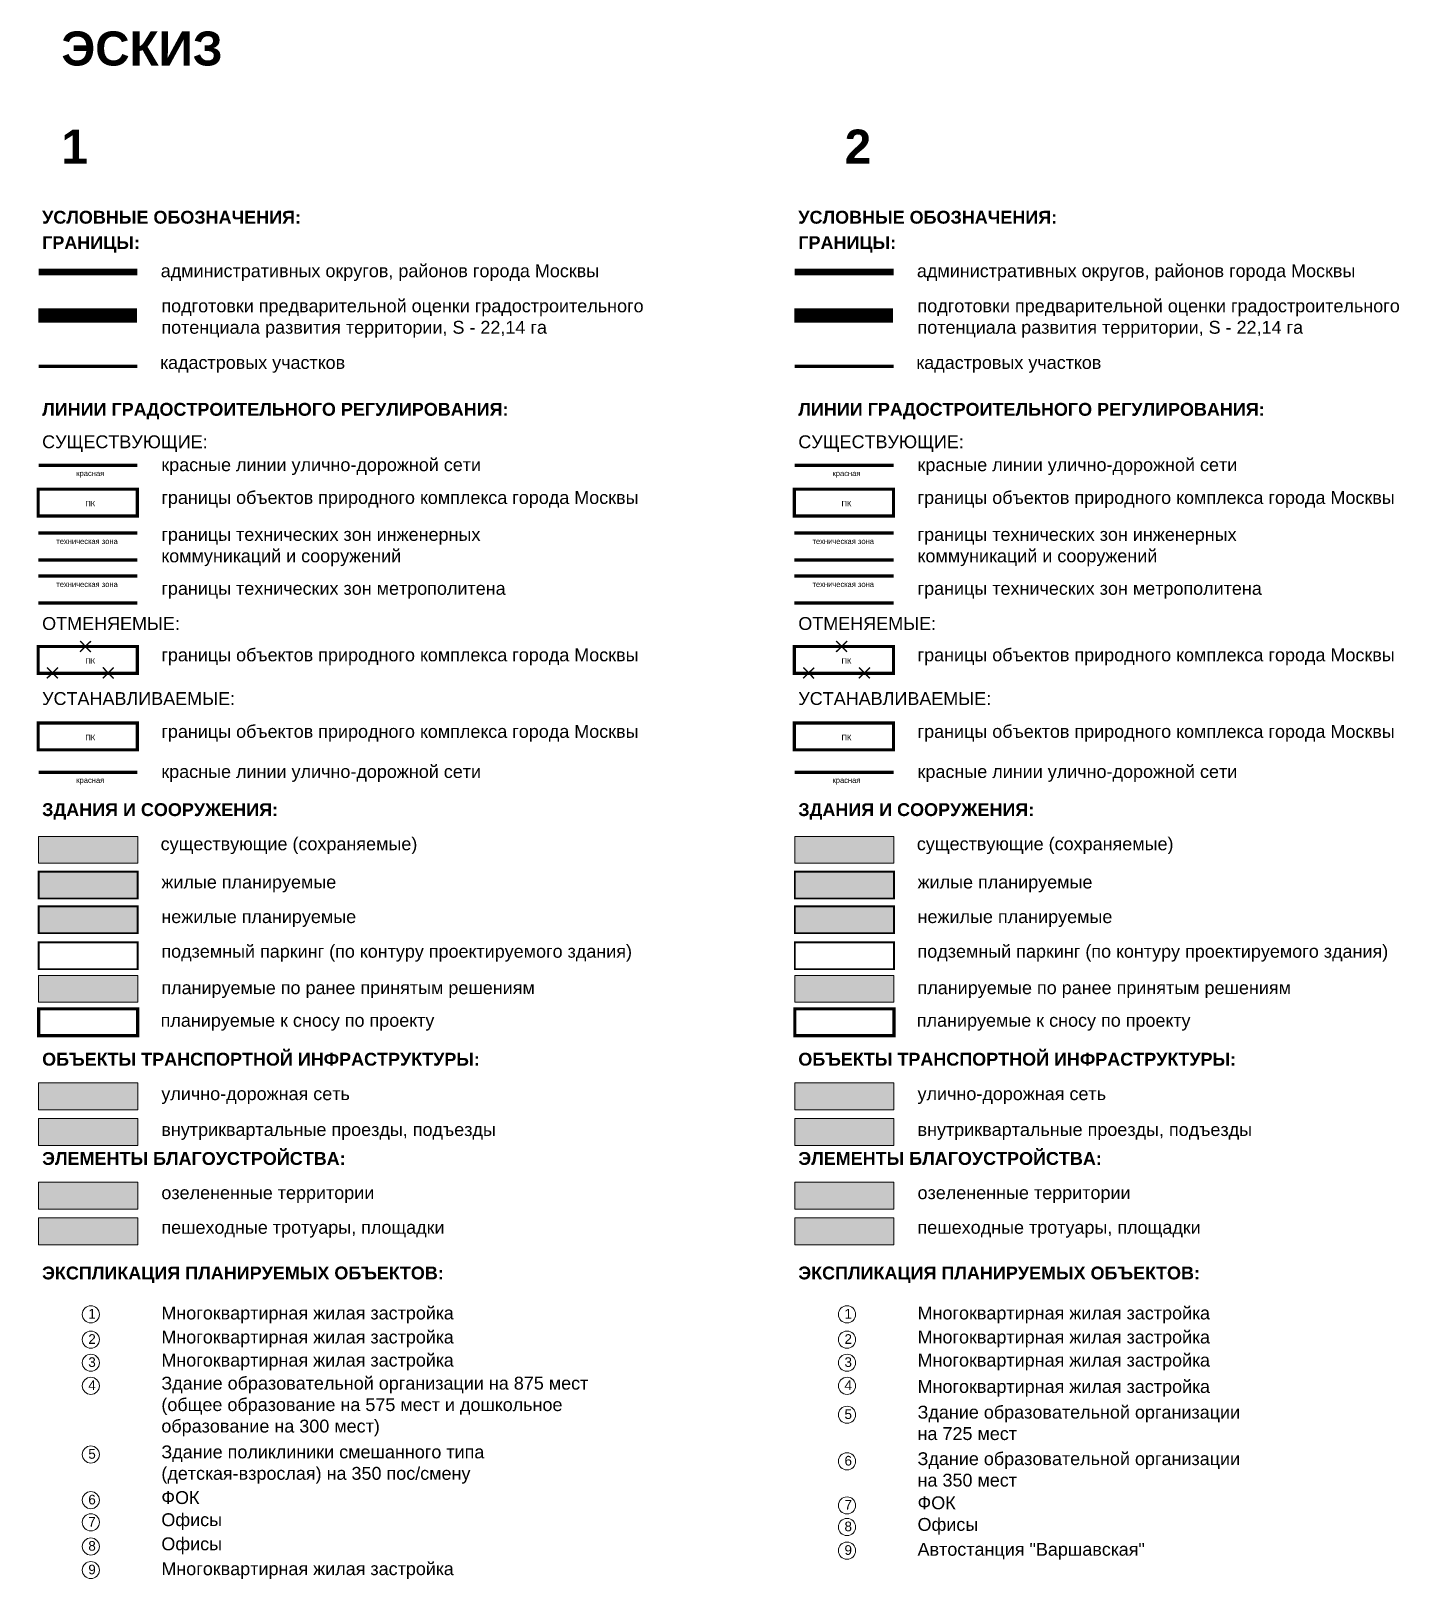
# Model space of a CAD drawing. Extents: x -129681 to -126463, y -103370 to -101447.
# Drawn here: x -126888.6 to -126463.4, y -101928 to -101446.7 of the extents above; entities that cross this region are included whole.
import ezdxf

# ---------------------------------------------------------------- set-up
doc = ezdxf.new("R2010")
doc.units = 0
doc.header["$MEASUREMENT"] = 0
for name, pattern in [('ACAD_ISO02W100', [15, 12, -3]), ('DASHED', [6, 4, -2]), ('JIS_02_1.0', [2, 1, -1]), ('L00s01s', [3, 3, 0]), ('L00s04s', [8, 6, -2])]:
    doc.linetypes.add(name, pattern=pattern)
for name, color, linetype, lineweight in [('18F', 1, 'L00s18b', 0), ('1B', 1, 'L00s01s', 0), ('29B', 1, 'L00s04s', 0), ('_Нумерация_объект', 7, 'Continuous', 30), ('В_ЗАСТР_снос_Л', 2, 'DASHED', 50), ('Гр подготовки', 192, 'JIS_02_1.0', 50), ('ЗАСТР_Пр_нежилая_Л', 7, 'Continuous', 30), ('ЗАСТР_Принятые решен_Л', 7, 'Continuous', 30), ('ЗАСТР_Сущ_Л', 7, 'Continuous', 30), ('ТЕКСТ_условные', 7, 'Continuous', 13), ('ТРАНС_Сущ_проезды_Л', 7, 'Continuous', 15), ('ТРАНС_Сущ_УДС_Л', 7, 'Continuous', 15)]:
    doc.layers.add(name, color=color, linetype=linetype, lineweight=lineweight)
for name, color, linetype, lineweight, true_color in [('БЛ_Пр_зелень_Ш', 64, 'Continuous', 9, 0x839c21), ('БЛ_Пр_тротуар_Ш', 51, 'Continuous', 9, 0xfdf0aa), ('ЗАСТР_Пр_жилая_Ш', 24, 'Continuous', 9, 0x922e07), ('ЗАСТР_Пр_нежилая_Ш', 30, 'Continuous', 9, 0xfb8218), ('ЗАСТР_Принятые решен_Ш', 21, 'Continuous', 9, 0xfda85e), ('ЗАСТР_Сущ_Ш', 253, 'Continuous', 9, 0xaaa096), ('ТРАНС_Сущ_проезды_Ш', 254, 'Continuous', 9, 0xe3e3e3), ('ТРАНС_Сущ_УДС_Ш', 9, 'Continuous', 9, 0xc9c9c9)]:
    doc.layers.add(name, color=color, linetype=linetype, lineweight=lineweight, true_color=true_color)
doc.layers.add('ЗАСТР_Пр_паркинг_Л', color=220, linetype='ACAD_ISO02W100')
doc.layers.add('крестики', color=7, linetype='Continuous')
doc.styles.add('PLANSHET', font='arial.ttf', dxfattribs={"height": 4})
doc.styles.get("Standard").update_dxf_attribs({"font": 'arial.ttf'})
doc.styles.add('УСЛОВКИ', font='calibri.ttf', dxfattribs={"height": 10})
doc.linetypes.add('L00s18b', pattern='A,10,[165,RED_LNS.shx,S=2,R=0,X=0,Y=-2.5],10', length=20)

msp = doc.modelspace()

# ---------------------------------------------------------------- texts
at = {"char_height": 4, "attachment_point": 1}
for s, width, insert in [('{\\fArial|b1|i0|c204|p34;УСЛОВНЫЕ ОБОЗНАЧЕНИЯ:}', 171.0764, (-126885.15, -101502.61)), ('{\\fArial|b1|i0|c204|p34;УСЛОВНЫЕ ОБОЗНАЧЕНИЯ:}', 171.0764, (-126650.09, -101502.61)), ('{\\fArial|b1|i0|c204|p34;ГРАНИЦЫ:}', 171.0764, (-126885.15, -101510.5)), ('{\\fArial|b1|i0|c204|p34;ГРАНИЦЫ:}', 171.0764, (-126650.09, -101510.5)), ('подготовки предварительной оценки градостроительного потенциала развития территории, S - 22,14 га', 171.0764, (-126848.09, -101530.16)), ('подготовки предварительной оценки градостроительного потенциала развития территории, S - 22,14 га', 171.0764, (-126613.03, -101530.16)), ('{\\fArial|b1|i0|c204|p34;ЛИНИИ ГРАДОСТРОИТЕЛЬНОГО РЕГУЛИРОВАНИЯ:}', 171.0764, (-126885.15, -101562.33)), ('{\\fArial|b1|i0|c204|p34;ЛИНИИ ГРАДОСТРОИТЕЛЬНОГО РЕГУЛИРОВАНИЯ:}', 171.0764, (-126650.09, -101562.33)), ('СУЩЕСТВУЮЩИЕ:', 171.0764, (-126885.15, -101572.42)), ('СУЩЕСТВУЮЩИЕ:', 171.0764, (-126650.09, -101572.42)), ('красные линии улично-дорожной сети', 171.0764, (-126848.09, -101579.55)), ('красные линии улично-дорожной сети', 171.0764, (-126613.03, -101579.55)), ('границы объектов природного комплекса города Москвы', 171.0764, (-126848.09, -101589.75)), ('границы объектов природного комплекса города Москвы', 171.0764, (-126613.03, -101589.75)), ('границы технических зон инженерных коммуникаций и сооружений', 133.5426, (-126848.09, -101601.22)), ('границы технических зон инженерных коммуникаций и сооружений', 133.5426, (-126613.03, -101601.22)), ('границы технических зон метрополитена', 133.5426, (-126848.09, -101618)), ('границы технических зон метрополитена', 133.5426, (-126613.03, -101618)), ('ОТМЕНЯЕМЫЕ:', 171.0764, (-126885.15, -101628.92)), ('ОТМЕНЯЕМЫЕ:', 171.0764, (-126650.09, -101628.92)), ('границы объектов природного комплекса города Москвы', 171.0764, (-126848.09, -101638.67)), ('границы объектов природного комплекса города Москвы', 171.0764, (-126613.03, -101638.67)), ('УСТАНАВЛИВАЕМЫЕ:', 171.0764, (-126885.15, -101652.25)), ('УСТАНАВЛИВАЕМЫЕ:', 171.0764, (-126650.09, -101652.25)), ('границы объектов природного комплекса города Москвы', 171.0764, (-126848.09, -101662.47)), ('границы объектов природного комплекса города Москвы', 171.0764, (-126613.03, -101662.47)), ('красные линии улично-дорожной сети', 171.0764, (-126848.09, -101674.95)), ('красные линии улично-дорожной сети', 171.0764, (-126613.03, -101674.95)), ('{\\fArial|b1|i0|c204|p34;ЗДАНИЯ И СООРУЖЕНИЯ:}', 171.0764, (-126885.15, -101686.79)), ('{\\fArial|b1|i0|c204|p34;ЗДАНИЯ И СООРУЖЕНИЯ:}', 171.0764, (-126650.09, -101686.79)), ('жилые планируемые', 133.5426, (-126848.09, -101709.29)), ('жилые планируемые', 133.5426, (-126613.03, -101709.29)), ('нежилые планируемые', 133.5426, (-126848.09, -101720.06)), ('нежилые планируемые', 133.5426, (-126613.03, -101720.06)), ('{\\C7;подземный паркинг (по контуру проектируемого здания)}', 161.894, (-126848.09, -101730.83)), ('{\\C7;подземный паркинг (по контуру проектируемого здания)}', 161.894, (-126613.03, -101730.83)), ('планируемые по ранее принятым решениям', 133.5426, (-126848.09, -101742.16)), ('планируемые по ранее принятым решениям', 133.5426, (-126613.03, -101742.16)), ('{\\fArial|b1|i0|c204|p34;ОБЪЕКТЫ ТРАНСПОРТНОЙ ИНФРАСТРУКТУРЫ:}', 171.0764, (-126885.15, -101764.39)), ('{\\fArial|b1|i0|c204|p34;ОБЪЕКТЫ ТРАНСПОРТНОЙ ИНФРАСТРУКТУРЫ:}', 171.0764, (-126650.09, -101764.39)), ('улично-дорожная сеть', 133.5426, (-126848.09, -101775.11)), ('улично-дорожная сеть', 133.5426, (-126613.03, -101775.11)), ('внутриквартальные проезды, подъезды', 133.5426, (-126848.09, -101786.26)), ('внутриквартальные проезды, подъезды', 133.5426, (-126613.03, -101786.26)), ('{\\fArial|b1|i0|c204|p34;ЭЛЕМЕНТЫ БЛАГОУСТРОЙСТВА:}', 171.0764, (-126885.15, -101795.25)), ('{\\fArial|b1|i0|c204|p34;ЭЛЕМЕНТЫ БЛАГОУСТРОЙСТВА:}', 171.0764, (-126650.09, -101795.25)), ('озелененные территории', 133.5426, (-126848.09, -101805.89)), ('озелененные территории', 133.5426, (-126613.03, -101805.89)), ('пешеходные тротуары, площадки', 133.5426, (-126848.09, -101816.66)), ('пешеходные тротуары, площадки', 133.5426, (-126613.03, -101816.66)), ('{\\fArial|b1|i0|c204|p34;ЭКСПЛИКАЦИЯ ПЛАНИРУЕМЫХ ОБЪЕКТОВ:}', 171.0764, (-126885.15, -101830.85)), ('{\\fArial|b1|i0|c204|p34;ЭКСПЛИКАЦИЯ ПЛАНИРУЕМЫХ ОБЪЕКТОВ:}', 171.0764, (-126650.09, -101830.85)), ('Многоквартирная жилая застройка', 133.5426, (-126848.09, -101843.29)), ('Многоквартирная жилая застройка', 133.5426, (-126613.03, -101843.29)), ('Многоквартирная жилая застройка', 133.5426, (-126848.09, -101850.76)), ('Многоквартирная жилая застройка', 133.5426, (-126613.03, -101850.76)), ('Многоквартирная жилая застройка', 133.5426, (-126848.09, -101857.94)), ('Многоквартирная жилая застройка', 133.5426, (-126613.03, -101857.94)), ('Здание образовательной организации на 875 мест (общее образование на 575 мест и дошкольное образование на 300 мест)', 133.5426, (-126848.09, -101865.11)), ('Многоквартирная жилая застройка', 133.5426, (-126613.03, -101866.14)), ('Здание образовательной организации на 725 мест', 103.7752, (-126613.03, -101874.12)), ('Здание поликлиники смешанного типа (детская-взрослая) на 350 пос/смену', 133.5426, (-126848.09, -101886.48)), ('Здание образовательной организации на 350 мест', 106.9745, (-126613.03, -101888.59)), ('ФОК', 133.5426, (-126848.09, -101900.68)), ('ФОК', 133.5426, (-126613.03, -101902.31)), ('Офисы', 133.5426, (-126848.09, -101907.56)), ('Офисы', 133.5426, (-126613.03, -101909.02)), ('Офисы', 133.5426, (-126848.09, -101915.07)), ('Автостанция "Варшавская"', 133.5426, (-126613.03, -101916.76)), ('Многоквартирная жилая застройка', 133.5426, (-126848.09, -101922.8))]:
    msp.add_mtext_dynamic_manual_height_columns(s, width=width, gutter_width=12.5, heights=[0], dxfattribs=dict(at, insert=insert))
at = {"layer": '18F', "char_height": 1.7, "width": 27.5784, "attachment_point": 1, "style": 'PLANSHET'}
for s, insert in [('\\pxsm0.85;{\\H1.00001x;\\C7;\\P\\ps*,qc;\\Ftxt|c204;\\C256;красная}', (-126883.98, -101580.97)), ('\\pxsm0.85;{\\H1.00001x;\\C7;\\P\\ps*,qc;\\Ftxt|c204;\\C256;красная}', (-126648.92, -101580.97)), ('\\pxsm0.85;{\\fArial|b0|i0|c204|p34;\\H1.00001x;\\C7;\\P\\ps*,qc;\\Ftxt|c204;\\C256;ПК}', (-126883.98, -101590.38)), ('\\pxsm0.85;{\\fArial|b0|i0|c204|p34;\\H1.00001x;\\C7;\\P\\ps*,qc;\\Ftxt|c204;\\C256;ПК}', (-126648.92, -101590.38)), ('\\pxsm0.85;{\\fArial|b0|i0|c204|p34;\\H1.00001x;\\C7;\\P\\ps*,qc;\\Ftxt|c204;\\C256;ПК}', (-126883.98, -101639.3)), ('\\pxsm0.85;{\\fArial|b0|i0|c204|p34;\\H1.00001x;\\C7;\\P\\ps*,qc;\\Ftxt|c204;\\C256;ПК}', (-126648.92, -101639.3))]:
    msp.add_mtext(s, dxfattribs=dict(at, insert=insert))
at = {"layer": '18F', "color": 18, "true_color": 0x000000, "char_height": 1.7, "width": 27.5784, "attachment_point": 1, "style": 'PLANSHET'}
for s, insert in [('\\pxsm0.85;{\\H1.00001x;\\C7;\\P\\ps*,qc;\\Ftxt|c204;\\C256;\\c0;ПК}', (-126883.98, -101663.09)), ('\\pxsm0.85;{\\H1.00001x;\\C7;\\P\\ps*,qc;\\Ftxt|c204;\\C256;\\c0;ПК}', (-126648.92, -101663.09)), ('\\pxsm0.85;{\\H1.00001x;\\C7;\\P\\ps*,qc;\\Ftxt|c204;\\C256;\\c0;красная}', (-126883.98, -101676.37)), ('\\pxsm0.85;{\\H1.00001x;\\C7;\\P\\ps*,qc;\\Ftxt|c204;\\C256;\\c0;красная}', (-126648.92, -101676.37))]:
    msp.add_mtext(s, dxfattribs=dict(at, insert=insert))
at = {"layer": '29B', "char_height": 1.7, "width": 25.5812, "attachment_point": 1, "style": 'PLANSHET'}
for insert in [(-126883.98, -101602.09), (-126648.92, -101602.09), (-126883.98, -101615.46), (-126648.92, -101615.46)]:
    msp.add_mtext('\\pxsm0.85;{\\fArial|b0|i0|c204|p34;\\H1.00001x;\\C7;\\P\\ps*,qc;\\Ftxt|c204;\\C256;техническая зона}', dxfattribs=dict(at, insert=insert))
at = {"layer": '_Нумерация_объект', "char_height": 3, "attachment_point": 1}
for s, insert in [('1', (-126870.8, -101844.02)), ('1', (-126635.74, -101844.02)), ('2', (-126870.8, -101851.89)), ('2', (-126635.74, -101851.89)), ('3', (-126870.8, -101859.06)), ('3', (-126635.74, -101859.06)), ('4', (-126870.8, -101866.23)), ('4', (-126635.74, -101866.23)), ('5', (-126635.74, -101875.24)), ('5', (-126870.8, -101887.61)), ('6', (-126635.74, -101889.72)), ('6', (-126870.8, -101901.8)), ('7', (-126635.74, -101903.43)), ('7', (-126870.8, -101908.68)), ('8', (-126635.74, -101910.15)), ('8', (-126870.8, -101916.19)), ('9', (-126635.74, -101917.48)), ('9', (-126870.8, -101923.53))]:
    msp.add_mtext_dynamic_manual_height_columns(s, width=4.3466, gutter_width=12.5, heights=[0], dxfattribs=dict(at, insert=insert))
at = {"layer": 'ТЕКСТ_условные', "color": 7, "transparency": 33554687, "style": 'PLANSHET'}
for s, p in [('административных округов, районов города Москвы', (-126848.29, -101523.25)), ('административных округов, районов города Москвы', (-126613.23, -101523.25)), ('кадастровых участков', (-126848.46, -101551.77)), ('кадастровых участков', (-126613.4, -101551.77)), ('существующие (сохраняемые) ', (-126848.31, -101701.42)), ('существующие (сохраняемые) ', (-126613.25, -101701.42)), ('планируемые к сносу по проекту  ', (-126848.31, -101756.3)), ('планируемые к сносу по проекту  ', (-126613.25, -101756.3))]:
    msp.add_text(s, height=4, dxfattribs=at).set_placement(p)
at = {"layer": 'ТЕКСТ_условные', "transparency": 33554687, "char_height": 10.584, "attachment_point": 1, "style": 'УСЛОВКИ'}
for s, insert in [('{\\fArial|b1|i0|c204|p34;ЭСКИЗ}', (-126879.16, -101446.85)), ('{\\fArial|b1|i0|c204|p34;1}', (-126879.16, -101477.35)), ('{\\fArial|b1|i0|c204|p34;2}', (-126635.67, -101477.35))]:
    msp.add_mtext_dynamic_manual_height_columns(s, width=286.1548, gutter_width=30, heights=[0], dxfattribs=dict(at, insert=insert))

# ---------------------------------------------------------------- blocks, each defined once
blk = doc.blocks.new('крестик')
at = {"layer": 'крестики', "const_width": 0.7}
for points in [[(-9860.61, -15239.73), (-9860.61, -15247.29)], [(-9864.39, -15243.51), (-9856.83, -15243.51)]]:
    blk.add_lwpolyline(points, dxfattribs=at)

# ---------------------------------------------------------------- hatches: boundary and pattern name
at = {"layer": 'БЛ_Пр_зелень_Ш'}
h = msp.add_hatch(color=256, dxfattribs=at)
h.dxf.hatch_style = 1
h.paths.add_polyline_path([(-126855.44, -101804.62), (-126886.25, -101804.62), (-126886.25, -101812.98), (-126855.44, -101812.98)])
h = msp.add_hatch(color=256, dxfattribs=at)
h.dxf.hatch_style = 1
h.paths.add_polyline_path([(-126620.38, -101804.62), (-126651.19, -101804.62), (-126651.19, -101812.98), (-126620.38, -101812.98)])
at = {"layer": 'БЛ_Пр_тротуар_Ш'}
h = msp.add_hatch(color=256, dxfattribs=at)
h.dxf.hatch_style = 1
h.paths.add_polyline_path([(-126886.25, -101815.73), (-126855.44, -101815.73), (-126855.44, -101824.08), (-126886.25, -101824.08)])
h = msp.add_hatch(color=256, dxfattribs=at)
h.dxf.hatch_style = 1
h.paths.add_polyline_path([(-126651.19, -101815.73), (-126620.38, -101815.73), (-126620.38, -101824.08), (-126651.19, -101824.08)])
at = {"layer": 'ЗАСТР_Пр_жилая_Ш'}
h = msp.add_hatch(color=256, dxfattribs=at)
h.dxf.hatch_style = 1
h.paths.add_polyline_path([(-126886.25, -101716.43), (-126855.44, -101716.43), (-126855.44, -101708.07), (-126886.25, -101708.07)])
h = msp.add_hatch(color=256, dxfattribs=at)
h.dxf.hatch_style = 1
h.paths.add_polyline_path([(-126651.19, -101716.43), (-126620.38, -101716.43), (-126620.38, -101708.07), (-126651.19, -101708.07)])
at = {"layer": 'ЗАСТР_Пр_нежилая_Ш'}
h = msp.add_hatch(color=256, dxfattribs=at)
h.dxf.hatch_style = 1
h.paths.add_polyline_path([(-126886.25, -101727.21), (-126855.44, -101727.21), (-126855.44, -101718.86), (-126886.25, -101718.86)])
h = msp.add_hatch(color=256, dxfattribs=at)
h.dxf.hatch_style = 1
h.paths.add_polyline_path([(-126651.19, -101727.21), (-126620.38, -101727.21), (-126620.38, -101718.86), (-126651.19, -101718.86)])
at = {"layer": 'ЗАСТР_Принятые решен_Ш'}
h = msp.add_hatch(color=256, dxfattribs=at)
h.dxf.hatch_style = 1
h.paths.add_polyline_path([(-126886.25, -101748.69), (-126855.44, -101748.69), (-126855.44, -101740.33), (-126886.25, -101740.33)])
h = msp.add_hatch(color=256, dxfattribs=at)
h.dxf.hatch_style = 1
h.paths.add_polyline_path([(-126651.19, -101748.69), (-126620.38, -101748.69), (-126620.38, -101740.33), (-126651.19, -101740.33)])
at = {"layer": 'ЗАСТР_Сущ_Ш', "true_color": 0xb1a398}
h = msp.add_hatch(color=253, dxfattribs=at)
h.dxf.hatch_style = 1
h.paths.add_polyline_path([(-126886.25, -101705.47), (-126855.44, -101705.47), (-126855.44, -101697.12), (-126886.25, -101697.12)])
h = msp.add_hatch(color=253, dxfattribs=at)
h.dxf.hatch_style = 1
h.paths.add_polyline_path([(-126651.19, -101705.47), (-126620.38, -101705.47), (-126620.38, -101697.12), (-126651.19, -101697.12)])
at = {"layer": 'ТРАНС_Сущ_проезды_Ш'}
h = msp.add_hatch(color=256, dxfattribs=at)
h.dxf.hatch_style = 1
h.paths.add_polyline_path([(-126886.25, -101784.87), (-126855.44, -101784.87), (-126855.44, -101793.22), (-126886.25, -101793.22)])
h = msp.add_hatch(color=256, dxfattribs=at)
h.dxf.hatch_style = 1
h.paths.add_polyline_path([(-126651.19, -101784.87), (-126620.38, -101784.87), (-126620.38, -101793.22), (-126651.19, -101793.22)])
at = {"layer": 'ТРАНС_Сущ_УДС_Ш', "true_color": 0x878787}
h = msp.add_hatch(color=252, dxfattribs=at)
h.dxf.hatch_style = 1
h.paths.add_polyline_path([(-126855.44, -101773.76), (-126886.25, -101773.76), (-126886.25, -101782.12), (-126855.44, -101782.12)])
h = msp.add_hatch(color=252, dxfattribs=at)
h.dxf.hatch_style = 1
h.paths.add_polyline_path([(-126620.38, -101773.76), (-126651.19, -101773.76), (-126651.19, -101782.12), (-126620.38, -101782.12)])

# ---------------------------------------------------------------- linework, layer by layer
at = {"layer": '18F', "const_width": 1, "flags": 128}
for points in [[(-126886.37, -101589.14), (-126855.56, -101589.14), (-126855.56, -101597.49), (-126886.37, -101597.49)], [(-126651.31, -101589.14), (-126620.5, -101589.14), (-126620.5, -101597.49), (-126651.31, -101597.49)], [(-126886.37, -101638.06), (-126855.56, -101638.06), (-126855.56, -101646.41), (-126886.37, -101646.41)], [(-126651.31, -101638.06), (-126620.5, -101638.06), (-126620.5, -101646.41), (-126651.31, -101646.41)]]:
    msp.add_lwpolyline(points, close=True, dxfattribs=at)
at = {"layer": '18F', "color": 18, "true_color": 0x000000, "const_width": 1, "flags": 128}
for points in [[(-126886.37, -101661.85), (-126855.56, -101661.85), (-126855.56, -101670.21), (-126886.37, -101670.21)], [(-126651.31, -101661.85), (-126620.5, -101661.85), (-126620.5, -101670.21), (-126651.31, -101670.21)]]:
    msp.add_lwpolyline(points, close=True, dxfattribs=at)
at = {"layer": '1B', "const_width": 1, "flags": 128}
for points in [[(-126886.25, -101581.76), (-126855.56, -101581.76)], [(-126651.19, -101581.76), (-126620.5, -101581.76)]]:
    msp.add_lwpolyline(points, dxfattribs=at)
at = {"layer": '1B', "color": 18, "true_color": 0x000000, "const_width": 1, "flags": 128}
for points in [[(-126886.25, -101677.16), (-126855.56, -101677.16)], [(-126651.19, -101677.16), (-126620.5, -101677.16)]]:
    msp.add_lwpolyline(points, dxfattribs=at)
at = {"layer": '29B', "const_width": 1, "flags": 128}
for points in [[(-126855.56, -101602.8), (-126886.37, -101602.8)], [(-126620.5, -101602.8), (-126651.31, -101602.8)], [(-126886.37, -101611.15), (-126855.56, -101611.15)], [(-126651.31, -101611.15), (-126620.5, -101611.15)], [(-126855.56, -101616.17), (-126886.37, -101616.17)], [(-126620.5, -101616.17), (-126651.31, -101616.17)], [(-126886.37, -101624.52), (-126855.56, -101624.52)], [(-126651.31, -101624.52), (-126620.5, -101624.52)]]:
    msp.add_lwpolyline(points, dxfattribs=at)
at = {"layer": '_Нумерация_объект', "lineweight": 0}
for centre in [(-126870.01, -101845.71), (-126634.95, -101845.71), (-126870.01, -101853.58), (-126634.95, -101853.58), (-126870.01, -101860.75), (-126634.95, -101860.75), (-126870.01, -101867.93), (-126634.95, -101867.93), (-126634.95, -101876.93), (-126870.01, -101889.3), (-126634.95, -101891.41), (-126870.01, -101903.5), (-126634.95, -101905.12), (-126870.01, -101910.37), (-126634.95, -101911.84), (-126870.01, -101917.88), (-126634.95, -101919.18), (-126870.01, -101925.22)]:
    msp.add_circle(centre, 2.66, dxfattribs=at)
at = {"layer": 'В_ЗАСТР_снос_Л', "const_width": 1}
for points in [[(-126886.25, -101759.08), (-126855.44, -101759.08), (-126855.44, -101750.73), (-126886.25, -101750.73)], [(-126651.19, -101759.08), (-126620.38, -101759.08), (-126620.38, -101750.73), (-126651.19, -101750.73)]]:
    msp.add_lwpolyline(points, close=True, dxfattribs=at)
at = {"layer": 'Гр подготовки', "ltscale": 4.5, "const_width": 4.5, "flags": 128}
for points in [[(-126886.37, -101535.18), (-126855.69, -101535.18)], [(-126651.31, -101535.18), (-126620.63, -101535.18)]]:
    msp.add_lwpolyline(points, dxfattribs=at)
at = {"layer": 'ЗАСТР_Пр_нежилая_Л', "lineweight": 0, "const_width": 0.588}
for points in [[(-126886.25, -101716.43), (-126855.44, -101716.43), (-126855.44, -101708.07), (-126886.25, -101708.07)], [(-126651.19, -101716.43), (-126620.38, -101716.43), (-126620.38, -101708.07), (-126651.19, -101708.07)], [(-126886.25, -101727.21), (-126855.44, -101727.21), (-126855.44, -101718.86), (-126886.25, -101718.86)], [(-126651.19, -101727.21), (-126620.38, -101727.21), (-126620.38, -101718.86), (-126651.19, -101718.86)]]:
    msp.add_lwpolyline(points, close=True, dxfattribs=at)
at = {"layer": 'ЗАСТР_Пр_паркинг_Л', "ltscale": 0.2, "const_width": 0.588, "flags": 128}
for points in [[(-126886.25, -101738.39), (-126855.44, -101738.39), (-126855.44, -101730.03), (-126886.25, -101730.03)], [(-126651.19, -101738.39), (-126620.38, -101738.39), (-126620.38, -101730.03), (-126651.19, -101730.03)]]:
    msp.add_lwpolyline(points, close=True, dxfattribs=at)
at = {"layer": 'ЗАСТР_Принятые решен_Л', "lineweight": 0}
for points in [[(-126886.25, -101748.69), (-126855.44, -101748.69), (-126855.44, -101740.33), (-126886.25, -101740.33)], [(-126651.19, -101748.69), (-126620.38, -101748.69), (-126620.38, -101740.33), (-126651.19, -101740.33)]]:
    msp.add_lwpolyline(points, close=True, dxfattribs=at)
at = {"layer": 'ЗАСТР_Сущ_Л', "lineweight": 0}
for points in [[(-126886.25, -101705.47), (-126855.44, -101705.47), (-126855.44, -101697.12), (-126886.25, -101697.12)], [(-126651.19, -101705.47), (-126620.38, -101705.47), (-126620.38, -101697.12), (-126651.19, -101697.12)]]:
    msp.add_lwpolyline(points, close=True, dxfattribs=at)
at = {"layer": 'ТЕКСТ_условные', "color": 241, "const_width": 2}
for points in [[(-126886.25, -101521.63), (-126855.56, -101521.63)], [(-126651.19, -101521.63), (-126620.5, -101521.63)]]:
    msp.add_lwpolyline(points, dxfattribs=at)
at = {"layer": 'ТЕКСТ_условные', "color": 5, "const_width": 1}
for points in [[(-126886.25, -101550.96), (-126855.56, -101550.96)], [(-126651.19, -101550.96), (-126620.5, -101550.96)]]:
    msp.add_lwpolyline(points, dxfattribs=at)
at = {"layer": 'ТРАНС_Сущ_проезды_Л', "lineweight": 0}
for points in [[(-126886.25, -101784.87), (-126855.44, -101784.87), (-126855.44, -101793.22), (-126886.25, -101793.22)], [(-126651.19, -101784.87), (-126620.38, -101784.87), (-126620.38, -101793.22), (-126651.19, -101793.22)], [(-126886.25, -101815.73), (-126855.44, -101815.73), (-126855.44, -101824.08), (-126886.25, -101824.08)], [(-126651.19, -101815.73), (-126620.38, -101815.73), (-126620.38, -101824.08), (-126651.19, -101824.08)]]:
    msp.add_lwpolyline(points, close=True, dxfattribs=at)
at = {"layer": 'ТРАНС_Сущ_УДС_Л', "lineweight": 0}
for points in [[(-126886.25, -101773.76), (-126855.44, -101773.76), (-126855.44, -101782.12), (-126886.25, -101782.12)], [(-126651.19, -101773.76), (-126620.38, -101773.76), (-126620.38, -101782.12), (-126651.19, -101782.12)], [(-126886.25, -101804.62), (-126855.44, -101804.62), (-126855.44, -101812.98), (-126886.25, -101812.98)], [(-126651.19, -101804.62), (-126620.38, -101804.62), (-126620.38, -101812.98), (-126651.19, -101812.98)]]:
    msp.add_lwpolyline(points, close=True, dxfattribs=at)

# ---------------------------------------------------------------- block references
at = {"layer": 'крестики', "xscale": 0.6331573478648042, "yscale": 0.6331573478648042, "zscale": 0.6331573478648042, "rotation": 134.4110869299184}
for p in [(-138135.23, -103932.39), (-137900.17, -103932.39), (-138145.48, -103940.62), (-138128.15, -103940.62), (-137910.41, -103940.62), (-137893.09, -103940.62)]:
    msp.add_blockref('крестик', p, dxfattribs=at)

msp.set_redraw_order([(e.dxf.handle, doc.entitydb.next_handle()) for e in msp.query("TEXT MTEXT ATTDEF DIMENSION ARC_DIMENSION")])  # texts and dimensions are drawn at this point

doc.saveas('drawing.dxf')
